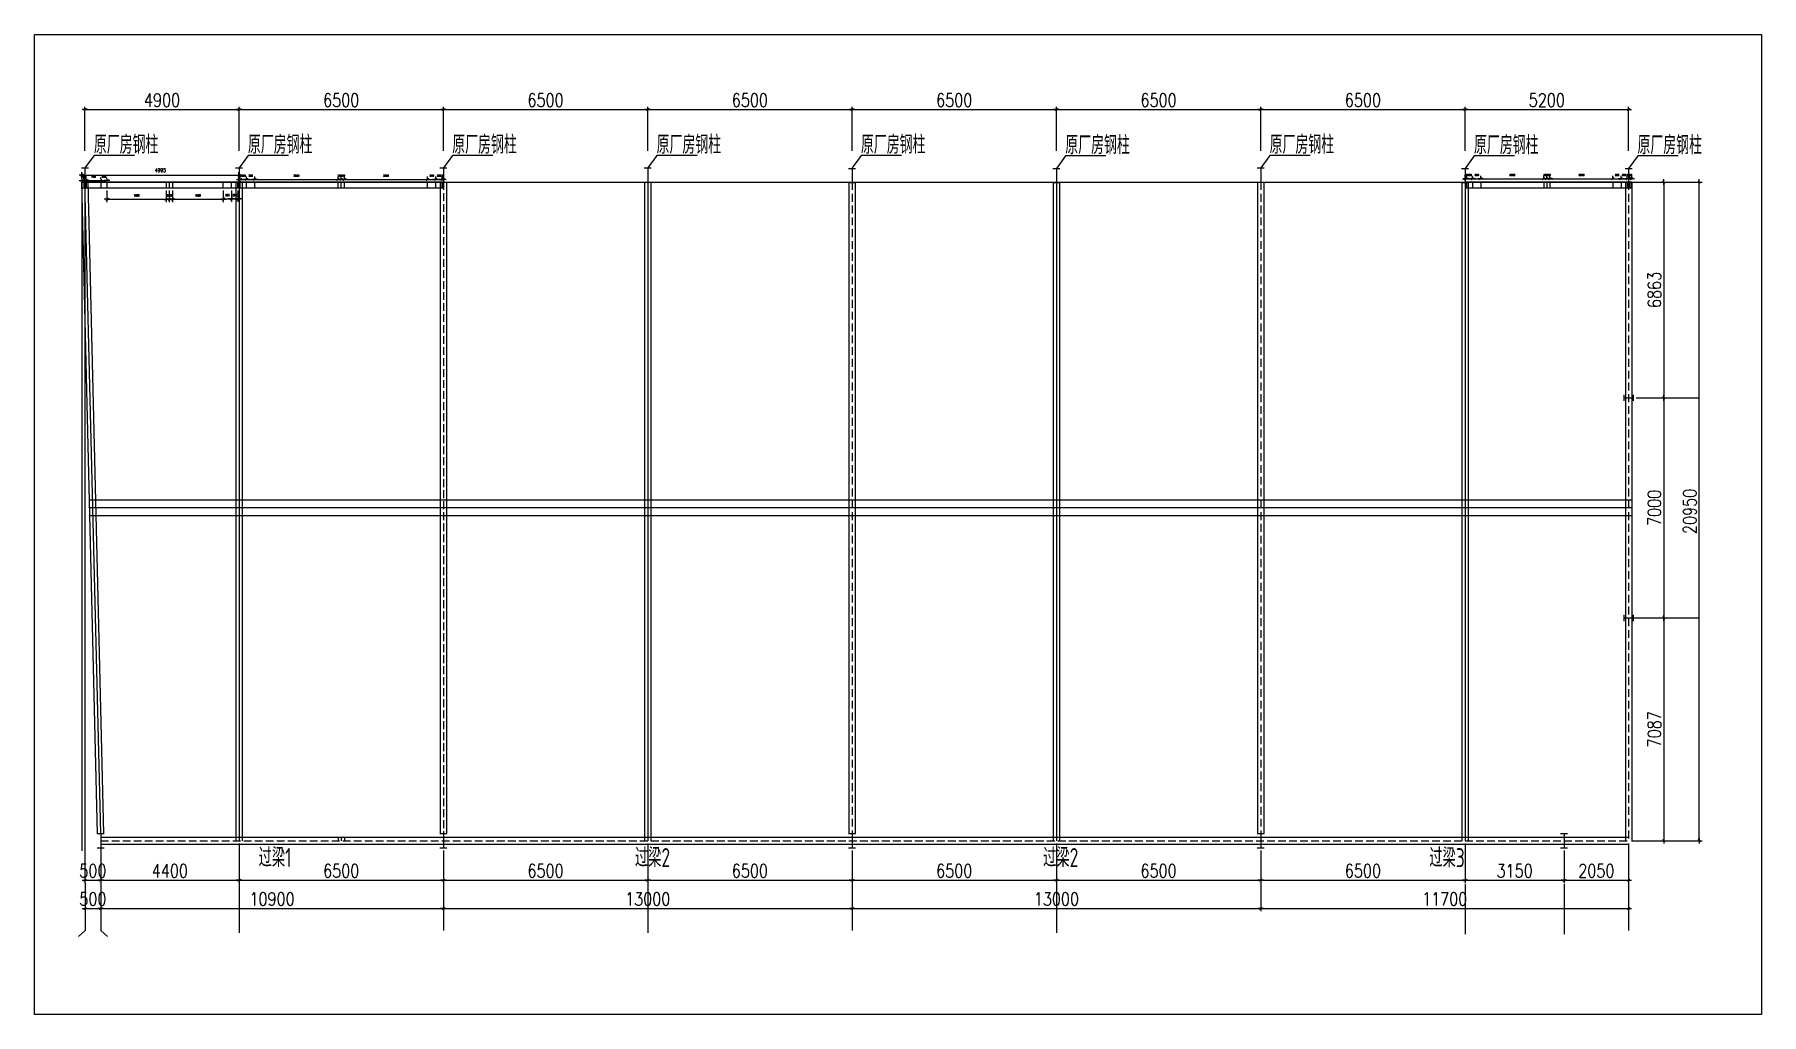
# Model space of a CAD drawing. Header units: millimetres. Extents: x 2287919 to 2522484, y -1845182 to -1736911.
# Drawn here: x 2449705 to 2504637, y -1799252 to -1768082 of the extents above; entities that cross this region are included whole.
import ezdxf

# ---------------------------------------------------------------- set-up
doc = ezdxf.new("R2010")
doc.units = ezdxf.units.MM
doc.header["$LTSCALE"] = 1000
doc.header["$PDMODE"] = 34
for name, pattern in [('DASH', [0.35, 0.25, -0.1]), ('DASHED2', [0.375, 0.25, -0.125]), ('H1', [0.375, 0.25, -0.125])]:
    doc.linetypes.add(name, pattern=pattern)
doc.styles.add('DIM_FONT', font='simplex.shx', dxfattribs={"width": 0.8, "bigfont": 'hztxt.shx'})
doc.styles.add('TSSD_Label', font='Tssdeng.shx', dxfattribs={"width": 0.7, "bigfont": 'hztxt.shx'})
doc.dimstyles.new('WGH(1)', dxfattribs={"dimscale": 1.2, "dimtxt": 100, "dimasz": 0.5, "dimexe": 75, "dimexo": 75, "dimgap": 75, "dimtad": 1, "dimdec": 0, "dimzin": 0, "dimdsep": 46, "dimtxsty": 'DIM_FONT', "dimblk1": '_DIMX', "dimblk2": '_DIMX', "dimsah": 1, "dimcen": 0.09, "dimclrd": 3, "dimclre": 3, "dimclrt": 7, "dimadec": 0, "dimazin": 0, "dimtfac": 1, "dimtdec": 0, "dimtix": 1, "dimtmove": 2, "dimatfit": 3, "dimldrblk": '_DIMX', "dimfxl": 1, "dimtolj": 1, "dimtzin": 0, "dimarcsym": 0})

msp = doc.modelspace()

# ---------------------------------------------------------------- texts
at = {"lineweight": -3, "style": 'TSSD_Label', "width": 0.7}
for s, height, p in [('原厂房钢柱', 586.09, (2451593.3, -1771876)), ('原厂房钢柱', 586.09, (2456493.3, -1771876)), ('原厂房钢柱', 586.09, (2462993.3, -1771876)), ('原厂房钢柱', 586.09, (2469493.3, -1771876)), ('原厂房钢柱', 586.09, (2475993.3, -1771876)), ('原厂房钢柱', 586.09, (2482493.3, -1771890)), ('原厂房钢柱', 586.09, (2488993.3, -1771876)), ('原厂房钢柱', 586.09, (2495493.3, -1771890)), ('原厂房钢柱', 586.09, (2500693.3, -1771890)), ('过梁1', 603.54, (2456833.6, -1794562.9)), ('过梁2', 603.54, (2468802.7, -1794562.9)), ('过梁2', 603.54, (2481786.6, -1794562.9)), ('过梁3', 603.54, (2494070.1, -1794567.5))]:
    msp.add_text(s, height=height, dxfattribs=at).set_placement(p)

# ---------------------------------------------------------------- blocks, each defined once
blk = doc.blocks.new('_DIMX')
blk.add_line((-150, 0), (150, 0))
at = {"const_width": 50}
blk.add_lwpolyline([(-70, -70), (70, 70)], dxfattribs=at)
blk = doc.blocks.new('*D1679')
at = {"color": 3, "lineweight": -2}
for p, q in [((2451310, -1771784), (2451310, -1770376)), ((2456210, -1771784), (2456210, -1770376)), ((2451311, -1770466), (2456209, -1770466))]:
    blk.add_line(p, q, dxfattribs=at)
at = {"layer": 'Defpoints', "color": 0}
for p in [(2456210, -1770466), (2451310, -1771874), (2456210, -1771874)]:
    blk.add_point(p, dxfattribs=at)
at = {"color": 3, "lineweight": -2, "xscale": 0.6, "yscale": 0.6, "zscale": 0.6, "rotation": 180}
blk.add_blockref('_DIMX', (2451310, -1770466), dxfattribs=at)
at = {"color": 3, "lineweight": -2, "xscale": 0.6, "yscale": 0.6, "zscale": 0.6}
blk.add_blockref('_DIMX', (2456210, -1770466), dxfattribs=at)
at = {"color": 7, "insert": (2453760, -1770166), "char_height": 420, "attachment_point": 5, "style": 'DIM_FONT'}
blk.add_mtext('\\A1;4900', dxfattribs=at)
blk = doc.blocks.new('*D1680')
at = {"color": 3, "lineweight": -2}
for p, q in [((2456210, -1771784), (2456210, -1770376)), ((2462710, -1771784), (2462710, -1770376)), ((2456211, -1770466), (2462709, -1770466))]:
    blk.add_line(p, q, dxfattribs=at)
at = {"layer": 'Defpoints', "color": 0}
for p in [(2462710, -1770466), (2456210, -1771874), (2462710, -1771874)]:
    blk.add_point(p, dxfattribs=at)
at = {"color": 3, "lineweight": -2, "xscale": 0.6, "yscale": 0.6, "zscale": 0.6, "rotation": 180}
blk.add_blockref('_DIMX', (2456210, -1770466), dxfattribs=at)
at = {"color": 3, "lineweight": -2, "xscale": 0.6, "yscale": 0.6, "zscale": 0.6}
blk.add_blockref('_DIMX', (2462710, -1770466), dxfattribs=at)
at = {"color": 7, "insert": (2459460, -1770166), "char_height": 420, "attachment_point": 5, "style": 'DIM_FONT'}
blk.add_mtext('\\A1;6500', dxfattribs=at)
blk = doc.blocks.new('*D1681')
at = {"color": 3, "lineweight": -2}
for p, q in [((2462710, -1771784), (2462710, -1770376)), ((2469210, -1771784), (2469210, -1770376)), ((2462711, -1770466), (2469209, -1770466))]:
    blk.add_line(p, q, dxfattribs=at)
at = {"layer": 'Defpoints', "color": 0}
for p in [(2469210, -1770466), (2462710, -1771874), (2469210, -1771874)]:
    blk.add_point(p, dxfattribs=at)
at = {"color": 3, "lineweight": -2, "xscale": 0.6, "yscale": 0.6, "zscale": 0.6, "rotation": 180}
blk.add_blockref('_DIMX', (2462710, -1770466), dxfattribs=at)
at = {"color": 3, "lineweight": -2, "xscale": 0.6, "yscale": 0.6, "zscale": 0.6}
blk.add_blockref('_DIMX', (2469210, -1770466), dxfattribs=at)
at = {"color": 7, "insert": (2465960, -1770166), "char_height": 420, "attachment_point": 5, "style": 'DIM_FONT'}
blk.add_mtext('\\A1;6500', dxfattribs=at)
blk = doc.blocks.new('*D1682')
at = {"color": 3, "lineweight": -2}
for p, q in [((2469210, -1771784), (2469210, -1770376)), ((2475710, -1771784), (2475710, -1770376)), ((2469211, -1770466), (2475709, -1770466))]:
    blk.add_line(p, q, dxfattribs=at)
at = {"layer": 'Defpoints', "color": 0}
for p in [(2475710, -1770466), (2469210, -1771874), (2475710, -1771874)]:
    blk.add_point(p, dxfattribs=at)
at = {"color": 3, "lineweight": -2, "xscale": 0.6, "yscale": 0.6, "zscale": 0.6, "rotation": 180}
blk.add_blockref('_DIMX', (2469210, -1770466), dxfattribs=at)
at = {"color": 3, "lineweight": -2, "xscale": 0.6, "yscale": 0.6, "zscale": 0.6}
blk.add_blockref('_DIMX', (2475710, -1770466), dxfattribs=at)
at = {"color": 7, "insert": (2472460, -1770166), "char_height": 420, "attachment_point": 5, "style": 'DIM_FONT'}
blk.add_mtext('\\A1;6500', dxfattribs=at)
blk = doc.blocks.new('*D1683')
at = {"color": 3, "lineweight": -2}
for p, q in [((2475710, -1771784), (2475710, -1770376)), ((2482210, -1771784), (2482210, -1770376)), ((2475711, -1770466), (2482209, -1770466))]:
    blk.add_line(p, q, dxfattribs=at)
at = {"layer": 'Defpoints', "color": 0}
for p in [(2482210, -1770466), (2475710, -1771874), (2482210, -1771874)]:
    blk.add_point(p, dxfattribs=at)
at = {"color": 3, "lineweight": -2, "xscale": 0.6, "yscale": 0.6, "zscale": 0.6, "rotation": 180}
blk.add_blockref('_DIMX', (2475710, -1770466), dxfattribs=at)
at = {"color": 3, "lineweight": -2, "xscale": 0.6, "yscale": 0.6, "zscale": 0.6}
blk.add_blockref('_DIMX', (2482210, -1770466), dxfattribs=at)
at = {"color": 7, "insert": (2478960, -1770166), "char_height": 420, "attachment_point": 5, "style": 'DIM_FONT'}
blk.add_mtext('\\A1;6500', dxfattribs=at)
blk = doc.blocks.new('*D1684')
at = {"color": 3, "lineweight": -2}
for p, q in [((2482210, -1771784), (2482210, -1770376)), ((2488710, -1771784), (2488710, -1770376)), ((2482211, -1770466), (2488709, -1770466))]:
    blk.add_line(p, q, dxfattribs=at)
at = {"layer": 'Defpoints', "color": 0}
for p in [(2488710, -1770466), (2482210, -1771874), (2488710, -1771874)]:
    blk.add_point(p, dxfattribs=at)
at = {"color": 3, "lineweight": -2, "xscale": 0.6, "yscale": 0.6, "zscale": 0.6, "rotation": 180}
blk.add_blockref('_DIMX', (2482210, -1770466), dxfattribs=at)
at = {"color": 3, "lineweight": -2, "xscale": 0.6, "yscale": 0.6, "zscale": 0.6}
blk.add_blockref('_DIMX', (2488710, -1770466), dxfattribs=at)
at = {"color": 7, "insert": (2485460, -1770166), "char_height": 420, "attachment_point": 5, "style": 'DIM_FONT'}
blk.add_mtext('\\A1;6500', dxfattribs=at)
blk = doc.blocks.new('*D1685')
at = {"color": 3, "lineweight": -2}
for p, q in [((2488710, -1771784), (2488710, -1770376)), ((2495210, -1771784), (2495210, -1770376)), ((2488711, -1770466), (2495209, -1770466))]:
    blk.add_line(p, q, dxfattribs=at)
at = {"layer": 'Defpoints', "color": 0}
for p in [(2495210, -1770466), (2488710, -1771874), (2495210, -1771874)]:
    blk.add_point(p, dxfattribs=at)
at = {"color": 3, "lineweight": -2, "xscale": 0.6, "yscale": 0.6, "zscale": 0.6, "rotation": 180}
blk.add_blockref('_DIMX', (2488710, -1770466), dxfattribs=at)
at = {"color": 3, "lineweight": -2, "xscale": 0.6, "yscale": 0.6, "zscale": 0.6}
blk.add_blockref('_DIMX', (2495210, -1770466), dxfattribs=at)
at = {"color": 7, "insert": (2491960, -1770166), "char_height": 420, "attachment_point": 5, "style": 'DIM_FONT'}
blk.add_mtext('\\A1;6500', dxfattribs=at)
blk = doc.blocks.new('*D1686')
at = {"color": 3, "lineweight": -2}
for p, q in [((2495210, -1771784), (2495210, -1770376)), ((2500410, -1771784), (2500410, -1770376)), ((2495211, -1770466), (2500409, -1770466))]:
    blk.add_line(p, q, dxfattribs=at)
at = {"layer": 'Defpoints', "color": 0}
for p in [(2500410, -1770466), (2495210, -1771874), (2500410, -1771874)]:
    blk.add_point(p, dxfattribs=at)
at = {"color": 3, "lineweight": -2, "xscale": 0.6, "yscale": 0.6, "zscale": 0.6, "rotation": 180}
blk.add_blockref('_DIMX', (2495210, -1770466), dxfattribs=at)
at = {"color": 3, "lineweight": -2, "xscale": 0.6, "yscale": 0.6, "zscale": 0.6}
blk.add_blockref('_DIMX', (2500410, -1770466), dxfattribs=at)
at = {"color": 7, "insert": (2497810, -1770166), "char_height": 420, "attachment_point": 5, "style": 'DIM_FONT'}
blk.add_mtext('\\A1;5200', dxfattribs=at)
blk = doc.blocks.new('*D1690')
at = {"color": 3, "lineweight": -2}
for p, q in [((2488710, -1794040), (2488710, -1795072)), ((2495210, -1793815), (2495210, -1795072)), ((2488711, -1794982), (2495209, -1794982))]:
    blk.add_line(p, q, dxfattribs=at)
at = {"layer": 'Defpoints', "color": 0}
for p in [(2488710, -1793950), (2495210, -1793725), (2495210, -1794982)]:
    blk.add_point(p, dxfattribs=at)
at = {"color": 3, "lineweight": -2, "xscale": 0.6, "yscale": 0.6, "zscale": 0.6, "rotation": 180}
blk.add_blockref('_DIMX', (2488710, -1794982), dxfattribs=at)
at = {"color": 3, "lineweight": -2, "xscale": 0.6, "yscale": 0.6, "zscale": 0.6}
blk.add_blockref('_DIMX', (2495210, -1794982), dxfattribs=at)
at = {"color": 7, "insert": (2491960, -1794682), "char_height": 420, "attachment_point": 5, "style": 'DIM_FONT'}
blk.add_mtext('\\A1;6500', dxfattribs=at)
blk = doc.blocks.new('*D1691')
at = {"color": 3, "lineweight": -2}
for p, q in [((2500410, -1793815), (2500410, -1795072)), ((2498360, -1794317), (2498360, -1795072)), ((2498361, -1794982), (2500409, -1794982))]:
    blk.add_line(p, q, dxfattribs=at)
at = {"layer": 'Defpoints', "color": 0}
for p in [(2500410, -1793725), (2498360, -1794227), (2500410, -1794982)]:
    blk.add_point(p, dxfattribs=at)
at = {"color": 3, "lineweight": -2, "xscale": 0.6, "yscale": 0.6, "zscale": 0.6, "rotation": 180}
blk.add_blockref('_DIMX', (2498360, -1794982), dxfattribs=at)
at = {"color": 3, "lineweight": -2, "xscale": 0.6, "yscale": 0.6, "zscale": 0.6}
blk.add_blockref('_DIMX', (2500410, -1794982), dxfattribs=at)
at = {"color": 7, "insert": (2499385, -1794682), "char_height": 420, "attachment_point": 5, "style": 'DIM_FONT'}
blk.add_mtext('\\A1;2050', dxfattribs=at)
blk = doc.blocks.new('*D1692')
at = {"color": 3, "lineweight": -2}
for p, q in [((2500500, -1772775), (2502748, -1772775)), ((2502658, -1793724), (2502658, -1772775)), ((2500500, -1793725), (2502748, -1793725))]:
    blk.add_line(p, q, dxfattribs=at)
at = {"layer": 'Defpoints', "color": 0}
for p in [(2500410, -1772775), (2502658, -1772775), (2500410, -1793725)]:
    blk.add_point(p, dxfattribs=at)
at = {"color": 3, "lineweight": -2, "xscale": 0.6, "yscale": 0.6, "zscale": 0.6}
for p, rotation in [((2502658, -1772775), 90), ((2502658, -1793725), 270)]:
    blk.add_blockref('_DIMX', p, dxfattribs=dict(at, rotation=rotation))
at = {"color": 7, "insert": (2502358, -1783250), "char_height": 420, "attachment_point": 5, "rotation": 90, "style": 'DIM_FONT'}
blk.add_mtext('\\A1;20950', dxfattribs=at)
blk = doc.blocks.new('*D1687')
at = {"color": 3, "lineweight": -2}
for p, q in [((2500977, -1772775), (2501621, -1772775)), ((2501531, -1772775), (2501531, -1779637)), ((2500708, -1779638), (2501621, -1779638))]:
    blk.add_line(p, q, dxfattribs=at)
at = {"layer": 'Defpoints', "color": 0}
for p in [(2500887, -1772775), (2500618, -1779638), (2501531, -1779638)]:
    blk.add_point(p, dxfattribs=at)
at = {"color": 3, "lineweight": -2, "xscale": 0.6, "yscale": 0.6, "zscale": 0.6}
for p, rotation in [((2501531, -1772775), 90), ((2501531, -1779638), 270)]:
    blk.add_blockref('_DIMX', p, dxfattribs=dict(at, rotation=rotation))
at = {"color": 7, "insert": (2501231, -1776206), "char_height": 420, "attachment_point": 5, "rotation": 90, "style": 'DIM_FONT'}
blk.add_mtext('\\A1;6863', dxfattribs=at)
blk = doc.blocks.new('*D1688')
at = {"color": 3, "lineweight": -2}
for p, q in [((2500650, -1779638), (2501621, -1779638)), ((2501531, -1779638), (2501531, -1786637)), ((2500500, -1786638), (2501621, -1786638))]:
    blk.add_line(p, q, dxfattribs=at)
at = {"layer": 'Defpoints', "color": 0}
for p in [(2500560, -1779638), (2500410, -1786638), (2501531, -1786638)]:
    blk.add_point(p, dxfattribs=at)
at = {"color": 3, "lineweight": -2, "xscale": 0.6, "yscale": 0.6, "zscale": 0.6}
for p, rotation in [((2501531, -1779638), 90), ((2501531, -1786638), 270)]:
    blk.add_blockref('_DIMX', p, dxfattribs=dict(at, rotation=rotation))
at = {"color": 7, "insert": (2501231, -1783138), "char_height": 420, "attachment_point": 5, "rotation": 90, "style": 'DIM_FONT'}
blk.add_mtext('\\A1;7000', dxfattribs=at)
blk = doc.blocks.new('*D1689')
at = {"color": 3, "lineweight": -2}
for p, q in [((2500500, -1786638), (2501621, -1786638)), ((2501531, -1786638), (2501531, -1793724)), ((2500853, -1793725), (2501621, -1793725))]:
    blk.add_line(p, q, dxfattribs=at)
at = {"layer": 'Defpoints', "color": 0}
for p in [(2500410, -1786638), (2500763, -1793725), (2501531, -1793725)]:
    blk.add_point(p, dxfattribs=at)
at = {"color": 3, "lineweight": -2, "xscale": 0.6, "yscale": 0.6, "zscale": 0.6}
for p, rotation in [((2501531, -1786638), 90), ((2501531, -1793725), 270)]:
    blk.add_blockref('_DIMX', p, dxfattribs=dict(at, rotation=rotation))
at = {"color": 7, "insert": (2501231, -1790181), "char_height": 420, "attachment_point": 5, "rotation": 90, "style": 'DIM_FONT'}
blk.add_mtext('\\A1;7087', dxfattribs=at)
blk = doc.blocks.new('*D1693')
at = {"color": 3, "lineweight": -2}
for p, q in [((2451810, -1794040), (2451810, -1795072)), ((2456210, -1793815), (2456210, -1795072)), ((2451811, -1794982), (2456209, -1794982))]:
    blk.add_line(p, q, dxfattribs=at)
at = {"layer": 'Defpoints', "color": 0}
for p in [(2451810, -1793950), (2456210, -1793725), (2456210, -1794982)]:
    blk.add_point(p, dxfattribs=at)
at = {"color": 3, "lineweight": -2, "xscale": 0.6, "yscale": 0.6, "zscale": 0.6, "rotation": 180}
blk.add_blockref('_DIMX', (2451810, -1794982), dxfattribs=at)
at = {"color": 3, "lineweight": -2, "xscale": 0.6, "yscale": 0.6, "zscale": 0.6}
blk.add_blockref('_DIMX', (2456210, -1794982), dxfattribs=at)
at = {"color": 7, "insert": (2454010, -1794682), "char_height": 420, "attachment_point": 5, "style": 'DIM_FONT'}
blk.add_mtext('\\A1;4400', dxfattribs=at)
blk = doc.blocks.new('*D1694')
at = {"color": 3, "lineweight": -2}
for p, q in [((2456210, -1793815), (2456210, -1795072)), ((2462710, -1794130), (2462710, -1795072)), ((2456211, -1794982), (2462709, -1794982))]:
    blk.add_line(p, q, dxfattribs=at)
at = {"layer": 'Defpoints', "color": 0}
for p in [(2456210, -1793725), (2462710, -1794040), (2462710, -1794982)]:
    blk.add_point(p, dxfattribs=at)
at = {"color": 3, "lineweight": -2, "xscale": 0.6, "yscale": 0.6, "zscale": 0.6, "rotation": 180}
blk.add_blockref('_DIMX', (2456210, -1794982), dxfattribs=at)
at = {"color": 3, "lineweight": -2, "xscale": 0.6, "yscale": 0.6, "zscale": 0.6}
blk.add_blockref('_DIMX', (2462710, -1794982), dxfattribs=at)
at = {"color": 7, "insert": (2459460, -1794682), "char_height": 420, "attachment_point": 5, "style": 'DIM_FONT'}
blk.add_mtext('\\A1;6500', dxfattribs=at)
blk = doc.blocks.new('*D1695')
at = {"color": 3, "lineweight": -2}
for p, q in [((2469210, -1793815), (2469210, -1795072)), ((2462710, -1794130), (2462710, -1795072)), ((2462711, -1794982), (2469209, -1794982))]:
    blk.add_line(p, q, dxfattribs=at)
at = {"layer": 'Defpoints', "color": 0}
for p in [(2462710, -1794040), (2469210, -1793725), (2469210, -1794982)]:
    blk.add_point(p, dxfattribs=at)
at = {"color": 3, "lineweight": -2, "xscale": 0.6, "yscale": 0.6, "zscale": 0.6, "rotation": 180}
blk.add_blockref('_DIMX', (2462710, -1794982), dxfattribs=at)
at = {"color": 3, "lineweight": -2, "xscale": 0.6, "yscale": 0.6, "zscale": 0.6}
blk.add_blockref('_DIMX', (2469210, -1794982), dxfattribs=at)
at = {"color": 7, "insert": (2465960, -1794682), "char_height": 420, "attachment_point": 5, "style": 'DIM_FONT'}
blk.add_mtext('\\A1;6500', dxfattribs=at)
blk = doc.blocks.new('*D1696')
at = {"color": 3, "lineweight": -2}
for p, q in [((2469210, -1793815), (2469210, -1795072)), ((2475710, -1794335), (2475710, -1795072)), ((2469211, -1794982), (2475709, -1794982))]:
    blk.add_line(p, q, dxfattribs=at)
at = {"layer": 'Defpoints', "color": 0}
for p in [(2469210, -1793725), (2475710, -1794245), (2475710, -1794982)]:
    blk.add_point(p, dxfattribs=at)
at = {"color": 3, "lineweight": -2, "xscale": 0.6, "yscale": 0.6, "zscale": 0.6, "rotation": 180}
blk.add_blockref('_DIMX', (2469210, -1794982), dxfattribs=at)
at = {"color": 3, "lineweight": -2, "xscale": 0.6, "yscale": 0.6, "zscale": 0.6}
blk.add_blockref('_DIMX', (2475710, -1794982), dxfattribs=at)
at = {"color": 7, "insert": (2472460, -1794682), "char_height": 420, "attachment_point": 5, "style": 'DIM_FONT'}
blk.add_mtext('\\A1;6500', dxfattribs=at)
blk = doc.blocks.new('*D1697')
at = {"color": 3, "lineweight": -2}
for p, q in [((2482210, -1793815), (2482210, -1795072)), ((2475710, -1794335), (2475710, -1795072)), ((2475711, -1794982), (2482209, -1794982))]:
    blk.add_line(p, q, dxfattribs=at)
at = {"layer": 'Defpoints', "color": 0}
for p in [(2482210, -1793725), (2475710, -1794245), (2482210, -1794982)]:
    blk.add_point(p, dxfattribs=at)
at = {"color": 3, "lineweight": -2, "xscale": 0.6, "yscale": 0.6, "zscale": 0.6, "rotation": 180}
blk.add_blockref('_DIMX', (2475710, -1794982), dxfattribs=at)
at = {"color": 3, "lineweight": -2, "xscale": 0.6, "yscale": 0.6, "zscale": 0.6}
blk.add_blockref('_DIMX', (2482210, -1794982), dxfattribs=at)
at = {"color": 7, "insert": (2478960, -1794682), "char_height": 420, "attachment_point": 5, "style": 'DIM_FONT'}
blk.add_mtext('\\A1;6500', dxfattribs=at)
blk = doc.blocks.new('*D1698')
at = {"color": 3, "lineweight": -2}
for p, q in [((2482210, -1793815), (2482210, -1795072)), ((2488710, -1794459), (2488710, -1795072)), ((2482211, -1794982), (2488709, -1794982))]:
    blk.add_line(p, q, dxfattribs=at)
at = {"layer": 'Defpoints', "color": 0}
for p in [(2482210, -1793725), (2488710, -1794369), (2488710, -1794982)]:
    blk.add_point(p, dxfattribs=at)
at = {"color": 3, "lineweight": -2, "xscale": 0.6, "yscale": 0.6, "zscale": 0.6, "rotation": 180}
blk.add_blockref('_DIMX', (2482210, -1794982), dxfattribs=at)
at = {"color": 3, "lineweight": -2, "xscale": 0.6, "yscale": 0.6, "zscale": 0.6}
blk.add_blockref('_DIMX', (2488710, -1794982), dxfattribs=at)
at = {"color": 7, "insert": (2485460, -1794682), "char_height": 420, "attachment_point": 5, "style": 'DIM_FONT'}
blk.add_mtext('\\A1;6500', dxfattribs=at)
blk = doc.blocks.new('*D1699')
at = {"color": 3, "lineweight": -2}
for p, q in [((2495210, -1793925), (2495210, -1795072)), ((2498360, -1794040), (2498360, -1795072)), ((2495211, -1794982), (2498359, -1794982))]:
    blk.add_line(p, q, dxfattribs=at)
at = {"layer": 'Defpoints', "color": 0}
for p in [(2495210, -1793835), (2498360, -1793950), (2498360, -1794982)]:
    blk.add_point(p, dxfattribs=at)
at = {"color": 3, "lineweight": -2, "xscale": 0.6, "yscale": 0.6, "zscale": 0.6, "rotation": 180}
blk.add_blockref('_DIMX', (2495210, -1794982), dxfattribs=at)
at = {"color": 3, "lineweight": -2, "xscale": 0.6, "yscale": 0.6, "zscale": 0.6}
blk.add_blockref('_DIMX', (2498360, -1794982), dxfattribs=at)
at = {"color": 7, "insert": (2496785, -1794682), "char_height": 420, "attachment_point": 5, "style": 'DIM_FONT'}
blk.add_mtext('\\A1;3150', dxfattribs=at)
blk = doc.blocks.new('*D1700')
at = {"color": 3, "lineweight": -2}
for p, q in [((2455710, -1773045), (2455710, -1773400)), ((2455970, -1773045), (2455970, -1773400)), ((2455709, -1773310), (2455709, -1773310)), ((2455710, -1773310), (2455970, -1773310)), ((2455971, -1773310), (2455971, -1773310))]:
    blk.add_line(p, q, dxfattribs=at)
at = {"layer": 'Defpoints', "color": 0}
for p in [(2455710, -1772955), (2455970, -1772955), (2455970, -1773310)]:
    blk.add_point(p, dxfattribs=at)
at = {"color": 3, "lineweight": -2, "xscale": 0.6, "yscale": 0.6, "zscale": 0.6}
blk.add_blockref('_DIMX', (2455710, -1773310), dxfattribs=at)
at = {"color": 3, "lineweight": -2, "xscale": 0.6, "yscale": 0.6, "zscale": 0.6, "rotation": 180}
blk.add_blockref('_DIMX', (2455970, -1773310), dxfattribs=at)
at = {"color": 7, "insert": (2455840, -1773190), "char_height": 60, "attachment_point": 5, "style": 'DIM_FONT'}
blk.add_mtext('\\A1;260', dxfattribs=at)
blk = doc.blocks.new('*D1701')
at = {"color": 3, "lineweight": -2}
for p, q in [((2455970, -1773045), (2455970, -1773400)), ((2456170, -1773045), (2456170, -1773400)), ((2455969, -1773310), (2455969, -1773310)), ((2455970, -1773310), (2456170, -1773310)), ((2456171, -1773310), (2456171, -1773310))]:
    blk.add_line(p, q, dxfattribs=at)
at = {"layer": 'Defpoints', "color": 0}
for p in [(2455970, -1772955), (2456170, -1772955), (2456170, -1773310)]:
    blk.add_point(p, dxfattribs=at)
at = {"color": 3, "lineweight": -2, "xscale": 0.6, "yscale": 0.6, "zscale": 0.6}
blk.add_blockref('_DIMX', (2455970, -1773310), dxfattribs=at)
at = {"color": 3, "lineweight": -2, "xscale": 0.6, "yscale": 0.6, "zscale": 0.6, "rotation": 180}
blk.add_blockref('_DIMX', (2456170, -1773310), dxfattribs=at)
at = {"color": 7, "insert": (2456070, -1773190), "char_height": 60, "attachment_point": 5, "style": 'DIM_FONT'}
blk.add_mtext('\\A1;200', dxfattribs=at)
blk = doc.blocks.new('*D1702')
at = {"color": 3, "lineweight": -2}
for p, q in [((2456170, -1773045), (2456170, -1773400)), ((2456205, -1773045), (2456205, -1773400)), ((2456169, -1773310), (2456169, -1773310)), ((2456170, -1773310), (2456205, -1773310)), ((2456206, -1773310), (2456206, -1773310))]:
    blk.add_line(p, q, dxfattribs=at)
at = {"layer": 'Defpoints', "color": 0}
for p in [(2456170, -1772955), (2456205, -1772955), (2456205, -1773310)]:
    blk.add_point(p, dxfattribs=at)
at = {"color": 3, "lineweight": -2, "xscale": 0.6, "yscale": 0.6, "zscale": 0.6}
blk.add_blockref('_DIMX', (2456170, -1773310), dxfattribs=at)
at = {"color": 3, "lineweight": -2, "xscale": 0.6, "yscale": 0.6, "zscale": 0.6, "rotation": 180}
blk.add_blockref('_DIMX', (2456205, -1773310), dxfattribs=at)
at = {"color": 7, "insert": (2456187, -1773190), "char_height": 60, "attachment_point": 5, "style": 'DIM_FONT'}
blk.add_mtext('\\A1;35', dxfattribs=at)
blk = doc.blocks.new('*D1703')
at = {"color": 3, "lineweight": -2}
for p, q in [((2456215, -1772865), (2456215, -1772600)), ((2456250, -1772865), (2456250, -1772600)), ((2456214, -1772690), (2456214, -1772690)), ((2456215, -1772690), (2456250, -1772690)), ((2456251, -1772690), (2456251, -1772690))]:
    blk.add_line(p, q, dxfattribs=at)
at = {"layer": 'Defpoints', "color": 0}
for p in [(2456215, -1772955), (2456250, -1772690), (2456250, -1772955)]:
    blk.add_point(p, dxfattribs=at)
at = {"color": 3, "lineweight": -2, "xscale": 0.6, "yscale": 0.6, "zscale": 0.6}
blk.add_blockref('_DIMX', (2456215, -1772690), dxfattribs=at)
at = {"color": 3, "lineweight": -2, "xscale": 0.6, "yscale": 0.6, "zscale": 0.6, "rotation": 180}
blk.add_blockref('_DIMX', (2456250, -1772690), dxfattribs=at)
at = {"color": 7, "insert": (2456232, -1772570), "char_height": 60, "attachment_point": 5, "style": 'DIM_FONT'}
blk.add_mtext('\\A1;35', dxfattribs=at)
blk = doc.blocks.new('*D1704')
at = {"color": 3, "lineweight": -2}
for p, q in [((2456250, -1772865), (2456250, -1772600)), ((2456450, -1772685), (2456450, -1772600)), ((2456249, -1772690), (2456249, -1772690)), ((2456250, -1772690), (2456450, -1772690)), ((2456451, -1772690), (2456451, -1772690))]:
    blk.add_line(p, q, dxfattribs=at)
at = {"layer": 'Defpoints', "color": 0}
for p in [(2456250, -1772955), (2456450, -1772690), (2456450, -1772775)]:
    blk.add_point(p, dxfattribs=at)
at = {"color": 3, "lineweight": -2, "xscale": 0.6, "yscale": 0.6, "zscale": 0.6}
blk.add_blockref('_DIMX', (2456250, -1772690), dxfattribs=at)
at = {"color": 3, "lineweight": -2, "xscale": 0.6, "yscale": 0.6, "zscale": 0.6, "rotation": 180}
blk.add_blockref('_DIMX', (2456450, -1772690), dxfattribs=at)
at = {"color": 7, "insert": (2456350, -1772570), "char_height": 60, "attachment_point": 5, "style": 'DIM_FONT'}
blk.add_mtext('\\A1;200', dxfattribs=at)
blk = doc.blocks.new('*D1705')
at = {"color": 3, "lineweight": -2}
for p, q in [((2456450, -1772685), (2456450, -1772600)), ((2456710, -1772685), (2456710, -1772600)), ((2456449, -1772690), (2456449, -1772690)), ((2456450, -1772690), (2456710, -1772690)), ((2456711, -1772690), (2456711, -1772690))]:
    blk.add_line(p, q, dxfattribs=at)
at = {"layer": 'Defpoints', "color": 0}
for p in [(2456450, -1772775), (2456710, -1772690), (2456710, -1772775)]:
    blk.add_point(p, dxfattribs=at)
at = {"color": 3, "lineweight": -2, "xscale": 0.6, "yscale": 0.6, "zscale": 0.6}
blk.add_blockref('_DIMX', (2456450, -1772690), dxfattribs=at)
at = {"color": 3, "lineweight": -2, "xscale": 0.6, "yscale": 0.6, "zscale": 0.6, "rotation": 180}
blk.add_blockref('_DIMX', (2456710, -1772690), dxfattribs=at)
at = {"color": 7, "insert": (2456580, -1772570), "char_height": 60, "attachment_point": 5, "style": 'DIM_FONT'}
blk.add_mtext('\\A1;260', dxfattribs=at)
blk = doc.blocks.new('*D1706')
at = {"color": 3, "lineweight": -2}
for p, q in [((2456710, -1772685), (2456710, -1772600)), ((2459360, -1772685), (2459360, -1772600)), ((2456711, -1772690), (2459359, -1772690))]:
    blk.add_line(p, q, dxfattribs=at)
at = {"layer": 'Defpoints', "color": 0}
for p in [(2456710, -1772775), (2459360, -1772690), (2459360, -1772775)]:
    blk.add_point(p, dxfattribs=at)
at = {"color": 3, "lineweight": -2, "xscale": 0.6, "yscale": 0.6, "zscale": 0.6, "rotation": 180}
blk.add_blockref('_DIMX', (2456710, -1772690), dxfattribs=at)
at = {"color": 3, "lineweight": -2, "xscale": 0.6, "yscale": 0.6, "zscale": 0.6}
blk.add_blockref('_DIMX', (2459360, -1772690), dxfattribs=at)
at = {"color": 7, "insert": (2458035, -1772570), "char_height": 60, "attachment_point": 5, "style": 'DIM_FONT'}
blk.add_mtext('\\A1;2650', dxfattribs=at)
blk = doc.blocks.new('*D1707')
at = {"color": 3, "lineweight": -2}
for p, q in [((2459360, -1772685), (2459360, -1772600)), ((2459460, -1772685), (2459460, -1772600)), ((2459359, -1772690), (2459359, -1772690)), ((2459360, -1772690), (2459460, -1772690)), ((2459461, -1772690), (2459461, -1772690))]:
    blk.add_line(p, q, dxfattribs=at)
at = {"layer": 'Defpoints', "color": 0}
for p in [(2459360, -1772775), (2459460, -1772690), (2459460, -1772775)]:
    blk.add_point(p, dxfattribs=at)
at = {"color": 3, "lineweight": -2, "xscale": 0.6, "yscale": 0.6, "zscale": 0.6}
blk.add_blockref('_DIMX', (2459360, -1772690), dxfattribs=at)
at = {"color": 3, "lineweight": -2, "xscale": 0.6, "yscale": 0.6, "zscale": 0.6, "rotation": 180}
blk.add_blockref('_DIMX', (2459460, -1772690), dxfattribs=at)
at = {"color": 7, "insert": (2459410, -1772570), "char_height": 60, "attachment_point": 5, "style": 'DIM_FONT'}
blk.add_mtext('\\A1;100', dxfattribs=at)
blk = doc.blocks.new('*D1708')
at = {"color": 3, "lineweight": -2}
for p, q in [((2459460, -1772685), (2459460, -1772600)), ((2459560, -1772685), (2459560, -1772600)), ((2459459, -1772690), (2459459, -1772690)), ((2459460, -1772690), (2459560, -1772690)), ((2459561, -1772690), (2459561, -1772690))]:
    blk.add_line(p, q, dxfattribs=at)
at = {"layer": 'Defpoints', "color": 0}
for p in [(2459460, -1772775), (2459560, -1772690), (2459560, -1772775)]:
    blk.add_point(p, dxfattribs=at)
at = {"color": 3, "lineweight": -2, "xscale": 0.6, "yscale": 0.6, "zscale": 0.6}
blk.add_blockref('_DIMX', (2459460, -1772690), dxfattribs=at)
at = {"color": 3, "lineweight": -2, "xscale": 0.6, "yscale": 0.6, "zscale": 0.6, "rotation": 180}
blk.add_blockref('_DIMX', (2459560, -1772690), dxfattribs=at)
at = {"color": 7, "insert": (2459510, -1772570), "char_height": 60, "attachment_point": 5, "style": 'DIM_FONT'}
blk.add_mtext('\\A1;100', dxfattribs=at)
blk = doc.blocks.new('*D1709')
at = {"color": 3, "lineweight": -2}
for p, q in [((2459560, -1772685), (2459560, -1772600)), ((2462210, -1772685), (2462210, -1772600)), ((2459561, -1772690), (2462209, -1772690))]:
    blk.add_line(p, q, dxfattribs=at)
at = {"layer": 'Defpoints', "color": 0}
for p in [(2459560, -1772775), (2462210, -1772690), (2462210, -1772775)]:
    blk.add_point(p, dxfattribs=at)
at = {"color": 3, "lineweight": -2, "xscale": 0.6, "yscale": 0.6, "zscale": 0.6, "rotation": 180}
blk.add_blockref('_DIMX', (2459560, -1772690), dxfattribs=at)
at = {"color": 3, "lineweight": -2, "xscale": 0.6, "yscale": 0.6, "zscale": 0.6}
blk.add_blockref('_DIMX', (2462210, -1772690), dxfattribs=at)
at = {"color": 7, "insert": (2460885, -1772570), "char_height": 60, "attachment_point": 5, "style": 'DIM_FONT'}
blk.add_mtext('\\A1;2650', dxfattribs=at)
blk = doc.blocks.new('*D1710')
at = {"color": 3, "lineweight": -2}
for p, q in [((2462210, -1772685), (2462210, -1772600)), ((2462470, -1772685), (2462470, -1772600)), ((2462209, -1772690), (2462209, -1772690)), ((2462210, -1772690), (2462470, -1772690)), ((2462471, -1772690), (2462471, -1772690))]:
    blk.add_line(p, q, dxfattribs=at)
at = {"layer": 'Defpoints', "color": 0}
for p in [(2462210, -1772775), (2462470, -1772690), (2462470, -1772775)]:
    blk.add_point(p, dxfattribs=at)
at = {"color": 3, "lineweight": -2, "xscale": 0.6, "yscale": 0.6, "zscale": 0.6}
blk.add_blockref('_DIMX', (2462210, -1772690), dxfattribs=at)
at = {"color": 3, "lineweight": -2, "xscale": 0.6, "yscale": 0.6, "zscale": 0.6, "rotation": 180}
blk.add_blockref('_DIMX', (2462470, -1772690), dxfattribs=at)
at = {"color": 7, "insert": (2462340, -1772570), "char_height": 60, "attachment_point": 5, "style": 'DIM_FONT'}
blk.add_mtext('\\A1;260', dxfattribs=at)
blk = doc.blocks.new('*D1711')
at = {"color": 3, "lineweight": -2}
for p, q in [((2462470, -1772685), (2462470, -1772600)), ((2462670, -1772685), (2462670, -1772600)), ((2462469, -1772690), (2462469, -1772690)), ((2462470, -1772690), (2462670, -1772690)), ((2462671, -1772690), (2462671, -1772690))]:
    blk.add_line(p, q, dxfattribs=at)
at = {"layer": 'Defpoints', "color": 0}
for p in [(2462470, -1772775), (2462670, -1772690), (2462670, -1772775)]:
    blk.add_point(p, dxfattribs=at)
at = {"color": 3, "lineweight": -2, "xscale": 0.6, "yscale": 0.6, "zscale": 0.6}
blk.add_blockref('_DIMX', (2462470, -1772690), dxfattribs=at)
at = {"color": 3, "lineweight": -2, "xscale": 0.6, "yscale": 0.6, "zscale": 0.6, "rotation": 180}
blk.add_blockref('_DIMX', (2462670, -1772690), dxfattribs=at)
at = {"color": 7, "insert": (2462570, -1772570), "char_height": 60, "attachment_point": 5, "style": 'DIM_FONT'}
blk.add_mtext('\\A1;200', dxfattribs=at)
blk = doc.blocks.new('*D1712')
at = {"color": 3, "lineweight": -2}
for p, q in [((2462670, -1772685), (2462670, -1772600)), ((2462705, -1772685), (2462705, -1772600)), ((2462669, -1772690), (2462669, -1772690)), ((2462670, -1772690), (2462705, -1772690)), ((2462706, -1772690), (2462706, -1772690))]:
    blk.add_line(p, q, dxfattribs=at)
at = {"layer": 'Defpoints', "color": 0}
for p in [(2462670, -1772775), (2462705, -1772690), (2462705, -1772775)]:
    blk.add_point(p, dxfattribs=at)
at = {"color": 3, "lineweight": -2, "xscale": 0.6, "yscale": 0.6, "zscale": 0.6}
blk.add_blockref('_DIMX', (2462670, -1772690), dxfattribs=at)
at = {"color": 3, "lineweight": -2, "xscale": 0.6, "yscale": 0.6, "zscale": 0.6, "rotation": 180}
blk.add_blockref('_DIMX', (2462705, -1772690), dxfattribs=at)
at = {"color": 7, "insert": (2462687, -1772570), "char_height": 60, "attachment_point": 5, "style": 'DIM_FONT'}
blk.add_mtext('\\A1;35', dxfattribs=at)
blk = doc.blocks.new('*D1713')
at = {"color": 3, "lineweight": -2}
for p, q in [((2495215, -1772685), (2495215, -1772580)), ((2495250, -1772685), (2495250, -1772580)), ((2495214, -1772670), (2495214, -1772670)), ((2495215, -1772670), (2495250, -1772670)), ((2495251, -1772670), (2495251, -1772670))]:
    blk.add_line(p, q, dxfattribs=at)
at = {"layer": 'Defpoints', "color": 0}
for p in [(2495215, -1772775), (2495250, -1772670), (2495250, -1772775)]:
    blk.add_point(p, dxfattribs=at)
at = {"color": 3, "lineweight": -2, "xscale": 0.6, "yscale": 0.6, "zscale": 0.6}
blk.add_blockref('_DIMX', (2495215, -1772670), dxfattribs=at)
at = {"color": 3, "lineweight": -2, "xscale": 0.6, "yscale": 0.6, "zscale": 0.6, "rotation": 180}
blk.add_blockref('_DIMX', (2495250, -1772670), dxfattribs=at)
at = {"color": 7, "insert": (2495232, -1772550), "char_height": 60, "attachment_point": 5, "style": 'DIM_FONT'}
blk.add_mtext('\\A1;35', dxfattribs=at)
blk = doc.blocks.new('*D1714')
at = {"color": 3, "lineweight": -2}
for p, q in [((2495250, -1772685), (2495250, -1772580)), ((2495450, -1772685), (2495450, -1772580)), ((2495249, -1772670), (2495249, -1772670)), ((2495250, -1772670), (2495450, -1772670)), ((2495451, -1772670), (2495451, -1772670))]:
    blk.add_line(p, q, dxfattribs=at)
at = {"layer": 'Defpoints', "color": 0}
for p in [(2495250, -1772775), (2495450, -1772670), (2495450, -1772775)]:
    blk.add_point(p, dxfattribs=at)
at = {"color": 3, "lineweight": -2, "xscale": 0.6, "yscale": 0.6, "zscale": 0.6}
blk.add_blockref('_DIMX', (2495250, -1772670), dxfattribs=at)
at = {"color": 3, "lineweight": -2, "xscale": 0.6, "yscale": 0.6, "zscale": 0.6, "rotation": 180}
blk.add_blockref('_DIMX', (2495450, -1772670), dxfattribs=at)
at = {"color": 7, "insert": (2495350, -1772550), "char_height": 60, "attachment_point": 5, "style": 'DIM_FONT'}
blk.add_mtext('\\A1;200', dxfattribs=at)
blk = doc.blocks.new('*D1715')
at = {"color": 3, "lineweight": -2}
for p, q in [((2495450, -1772685), (2495450, -1772580)), ((2495710, -1772685), (2495710, -1772580)), ((2495449, -1772670), (2495449, -1772670)), ((2495450, -1772670), (2495710, -1772670)), ((2495711, -1772670), (2495711, -1772670))]:
    blk.add_line(p, q, dxfattribs=at)
at = {"layer": 'Defpoints', "color": 0}
for p in [(2495450, -1772775), (2495710, -1772670), (2495710, -1772775)]:
    blk.add_point(p, dxfattribs=at)
at = {"color": 3, "lineweight": -2, "xscale": 0.6, "yscale": 0.6, "zscale": 0.6}
blk.add_blockref('_DIMX', (2495450, -1772670), dxfattribs=at)
at = {"color": 3, "lineweight": -2, "xscale": 0.6, "yscale": 0.6, "zscale": 0.6, "rotation": 180}
blk.add_blockref('_DIMX', (2495710, -1772670), dxfattribs=at)
at = {"color": 7, "insert": (2495580, -1772550), "char_height": 60, "attachment_point": 5, "style": 'DIM_FONT'}
blk.add_mtext('\\A1;260', dxfattribs=at)
blk = doc.blocks.new('*D1716')
at = {"color": 3, "lineweight": -2}
for p, q in [((2495710, -1772685), (2495710, -1772580)), ((2497710, -1772685), (2497710, -1772580)), ((2495711, -1772670), (2497709, -1772670))]:
    blk.add_line(p, q, dxfattribs=at)
at = {"layer": 'Defpoints', "color": 0}
for p in [(2495710, -1772775), (2497710, -1772670), (2497710, -1772775)]:
    blk.add_point(p, dxfattribs=at)
at = {"color": 3, "lineweight": -2, "xscale": 0.6, "yscale": 0.6, "zscale": 0.6, "rotation": 180}
blk.add_blockref('_DIMX', (2495710, -1772670), dxfattribs=at)
at = {"color": 3, "lineweight": -2, "xscale": 0.6, "yscale": 0.6, "zscale": 0.6}
blk.add_blockref('_DIMX', (2497710, -1772670), dxfattribs=at)
at = {"color": 7, "insert": (2496710, -1772550), "char_height": 60, "attachment_point": 5, "style": 'DIM_FONT'}
blk.add_mtext('\\A1;2000', dxfattribs=at)
blk = doc.blocks.new('*D1717')
at = {"color": 3, "lineweight": -2}
for p, q in [((2497710, -1772685), (2497710, -1772580)), ((2497810, -1772685), (2497810, -1772580)), ((2497709, -1772670), (2497709, -1772670)), ((2497710, -1772670), (2497810, -1772670)), ((2497811, -1772670), (2497811, -1772670))]:
    blk.add_line(p, q, dxfattribs=at)
at = {"layer": 'Defpoints', "color": 0}
for p in [(2497710, -1772775), (2497810, -1772670), (2497810, -1772775)]:
    blk.add_point(p, dxfattribs=at)
at = {"color": 3, "lineweight": -2, "xscale": 0.6, "yscale": 0.6, "zscale": 0.6}
blk.add_blockref('_DIMX', (2497710, -1772670), dxfattribs=at)
at = {"color": 3, "lineweight": -2, "xscale": 0.6, "yscale": 0.6, "zscale": 0.6, "rotation": 180}
blk.add_blockref('_DIMX', (2497810, -1772670), dxfattribs=at)
at = {"color": 7, "insert": (2497760, -1772550), "char_height": 60, "attachment_point": 5, "style": 'DIM_FONT'}
blk.add_mtext('\\A1;100', dxfattribs=at)
blk = doc.blocks.new('*D1718')
at = {"color": 3, "lineweight": -2}
for p, q in [((2497810, -1772685), (2497810, -1772580)), ((2497910, -1772685), (2497910, -1772580)), ((2497809, -1772670), (2497809, -1772670)), ((2497810, -1772670), (2497910, -1772670)), ((2497911, -1772670), (2497911, -1772670))]:
    blk.add_line(p, q, dxfattribs=at)
at = {"layer": 'Defpoints', "color": 0}
for p in [(2497810, -1772775), (2497910, -1772670), (2497910, -1772775)]:
    blk.add_point(p, dxfattribs=at)
at = {"color": 3, "lineweight": -2, "xscale": 0.6, "yscale": 0.6, "zscale": 0.6}
blk.add_blockref('_DIMX', (2497810, -1772670), dxfattribs=at)
at = {"color": 3, "lineweight": -2, "xscale": 0.6, "yscale": 0.6, "zscale": 0.6, "rotation": 180}
blk.add_blockref('_DIMX', (2497910, -1772670), dxfattribs=at)
at = {"color": 7, "insert": (2497860, -1772550), "char_height": 60, "attachment_point": 5, "style": 'DIM_FONT'}
blk.add_mtext('\\A1;100', dxfattribs=at)
blk = doc.blocks.new('*D1719')
at = {"color": 3, "lineweight": -2}
for p, q in [((2497910, -1772685), (2497910, -1772580)), ((2499910, -1772685), (2499910, -1772580)), ((2497911, -1772670), (2499909, -1772670))]:
    blk.add_line(p, q, dxfattribs=at)
at = {"layer": 'Defpoints', "color": 0}
for p in [(2497910, -1772775), (2499910, -1772670), (2499910, -1772775)]:
    blk.add_point(p, dxfattribs=at)
at = {"color": 3, "lineweight": -2, "xscale": 0.6, "yscale": 0.6, "zscale": 0.6, "rotation": 180}
blk.add_blockref('_DIMX', (2497910, -1772670), dxfattribs=at)
at = {"color": 3, "lineweight": -2, "xscale": 0.6, "yscale": 0.6, "zscale": 0.6}
blk.add_blockref('_DIMX', (2499910, -1772670), dxfattribs=at)
at = {"color": 7, "insert": (2498910, -1772550), "char_height": 60, "attachment_point": 5, "style": 'DIM_FONT'}
blk.add_mtext('\\A1;2000', dxfattribs=at)
blk = doc.blocks.new('*D1720')
at = {"color": 3, "lineweight": -2}
for p, q in [((2499910, -1772685), (2499910, -1772580)), ((2500170, -1772685), (2500170, -1772580)), ((2499909, -1772670), (2499909, -1772670)), ((2499910, -1772670), (2500170, -1772670)), ((2500171, -1772670), (2500171, -1772670))]:
    blk.add_line(p, q, dxfattribs=at)
at = {"layer": 'Defpoints', "color": 0}
for p in [(2499910, -1772775), (2500170, -1772670), (2500170, -1772775)]:
    blk.add_point(p, dxfattribs=at)
at = {"color": 3, "lineweight": -2, "xscale": 0.6, "yscale": 0.6, "zscale": 0.6}
blk.add_blockref('_DIMX', (2499910, -1772670), dxfattribs=at)
at = {"color": 3, "lineweight": -2, "xscale": 0.6, "yscale": 0.6, "zscale": 0.6, "rotation": 180}
blk.add_blockref('_DIMX', (2500170, -1772670), dxfattribs=at)
at = {"color": 7, "insert": (2500040, -1772550), "char_height": 60, "attachment_point": 5, "style": 'DIM_FONT'}
blk.add_mtext('\\A1;260', dxfattribs=at)
blk = doc.blocks.new('*D1721')
at = {"color": 3, "lineweight": -2}
for p, q in [((2500170, -1772685), (2500170, -1772580)), ((2500370, -1772685), (2500370, -1772580)), ((2500169, -1772670), (2500169, -1772670)), ((2500170, -1772670), (2500370, -1772670)), ((2500371, -1772670), (2500371, -1772670))]:
    blk.add_line(p, q, dxfattribs=at)
at = {"layer": 'Defpoints', "color": 0}
for p in [(2500170, -1772775), (2500370, -1772670), (2500370, -1772775)]:
    blk.add_point(p, dxfattribs=at)
at = {"color": 3, "lineweight": -2, "xscale": 0.6, "yscale": 0.6, "zscale": 0.6}
blk.add_blockref('_DIMX', (2500170, -1772670), dxfattribs=at)
at = {"color": 3, "lineweight": -2, "xscale": 0.6, "yscale": 0.6, "zscale": 0.6, "rotation": 180}
blk.add_blockref('_DIMX', (2500370, -1772670), dxfattribs=at)
at = {"color": 7, "insert": (2500270, -1772550), "char_height": 60, "attachment_point": 5, "style": 'DIM_FONT'}
blk.add_mtext('\\A1;200', dxfattribs=at)
blk = doc.blocks.new('*D1722')
at = {"color": 3, "lineweight": -2}
for p, q in [((2500370, -1772685), (2500370, -1772580)), ((2500450, -1772685), (2500450, -1772580)), ((2500369, -1772670), (2500369, -1772670)), ((2500370, -1772670), (2500450, -1772670)), ((2500451, -1772670), (2500451, -1772670))]:
    blk.add_line(p, q, dxfattribs=at)
at = {"layer": 'Defpoints', "color": 0}
for p in [(2500370, -1772775), (2500450, -1772670), (2500450, -1772775)]:
    blk.add_point(p, dxfattribs=at)
at = {"color": 3, "lineweight": -2, "xscale": 0.6, "yscale": 0.6, "zscale": 0.6}
blk.add_blockref('_DIMX', (2500370, -1772670), dxfattribs=at)
at = {"color": 3, "lineweight": -2, "xscale": 0.6, "yscale": 0.6, "zscale": 0.6, "rotation": 180}
blk.add_blockref('_DIMX', (2500450, -1772670), dxfattribs=at)
at = {"color": 7, "insert": (2500410, -1772550), "char_height": 60, "attachment_point": 5, "style": 'DIM_FONT'}
blk.add_mtext('\\A1;80', dxfattribs=at)
blk = doc.blocks.new('*D1723')
at = {"color": 3, "lineweight": -2}
for p, q in [((2500450, -1772685), (2500450, -1772580)), ((2500510, -1772685), (2500510, -1772580)), ((2500449, -1772670), (2500449, -1772670)), ((2500450, -1772670), (2500510, -1772670)), ((2500511, -1772670), (2500511, -1772670))]:
    blk.add_line(p, q, dxfattribs=at)
at = {"layer": 'Defpoints', "color": 0}
for p in [(2500450, -1772775), (2500510, -1772670), (2500510, -1772775)]:
    blk.add_point(p, dxfattribs=at)
at = {"color": 3, "lineweight": -2, "xscale": 0.6, "yscale": 0.6, "zscale": 0.6}
blk.add_blockref('_DIMX', (2500450, -1772670), dxfattribs=at)
at = {"color": 3, "lineweight": -2, "xscale": 0.6, "yscale": 0.6, "zscale": 0.6, "rotation": 180}
blk.add_blockref('_DIMX', (2500510, -1772670), dxfattribs=at)
at = {"color": 7, "insert": (2500480, -1772550), "char_height": 60, "attachment_point": 5, "style": 'DIM_FONT'}
blk.add_mtext('\\A1;60', dxfattribs=at)
blk = doc.blocks.new('*D1772')
at = {"color": 3, "lineweight": -2}
for p, q in [((2451210, -1772687), (2451210, -1772630)), ((2451270, -1772687), (2451270, -1772630)), ((2451209, -1772720), (2451209, -1772720)), ((2451210, -1772720), (2451270, -1772720)), ((2451271, -1772720), (2451271, -1772720))]:
    blk.add_line(p, q, dxfattribs=at)
at = {"layer": 'Defpoints', "color": 0}
for p in [(2451210, -1772777), (2451270, -1772720), (2451270, -1772777)]:
    blk.add_point(p, dxfattribs=at)
at = {"color": 3, "lineweight": -2, "xscale": 0.6, "yscale": 0.6, "zscale": 0.6}
blk.add_blockref('_DIMX', (2451210, -1772720), dxfattribs=at)
at = {"color": 3, "lineweight": -2, "xscale": 0.6, "yscale": 0.6, "zscale": 0.6, "rotation": 180}
blk.add_blockref('_DIMX', (2451270, -1772720), dxfattribs=at)
at = {"color": 7, "insert": (2451240, -1772600), "char_height": 60, "attachment_point": 5, "style": 'DIM_FONT'}
blk.add_mtext('\\A1;60', dxfattribs=at)
blk = doc.blocks.new('*D1773')
at = {"color": 3, "lineweight": -2}
for p, q in [((2451270, -1772687), (2451270, -1772630)), ((2451350, -1772687), (2451350, -1772630)), ((2451269, -1772720), (2451269, -1772720)), ((2451270, -1772720), (2451350, -1772720)), ((2451351, -1772720), (2451351, -1772720))]:
    blk.add_line(p, q, dxfattribs=at)
at = {"layer": 'Defpoints', "color": 0}
for p in [(2451270, -1772777), (2451350, -1772720), (2451350, -1772777)]:
    blk.add_point(p, dxfattribs=at)
at = {"color": 3, "lineweight": -2, "xscale": 0.6, "yscale": 0.6, "zscale": 0.6}
blk.add_blockref('_DIMX', (2451270, -1772720), dxfattribs=at)
at = {"color": 3, "lineweight": -2, "xscale": 0.6, "yscale": 0.6, "zscale": 0.6, "rotation": 180}
blk.add_blockref('_DIMX', (2451350, -1772720), dxfattribs=at)
at = {"color": 7, "insert": (2451310, -1772600), "char_height": 60, "attachment_point": 5, "style": 'DIM_FONT'}
blk.add_mtext('\\A1;80', dxfattribs=at)
blk = doc.blocks.new('*D1774')
at = {"color": 3, "lineweight": -2}
for p, q in [((2451350, -1772687), (2451350, -1772630)), ((2451810, -1772687), (2451810, -1772630)), ((2451351, -1772720), (2451809, -1772720))]:
    blk.add_line(p, q, dxfattribs=at)
at = {"layer": 'Defpoints', "color": 0}
for p in [(2451350, -1772777), (2451810, -1772720), (2451810, -1772777)]:
    blk.add_point(p, dxfattribs=at)
at = {"color": 3, "lineweight": -2, "xscale": 0.6, "yscale": 0.6, "zscale": 0.6, "rotation": 180}
blk.add_blockref('_DIMX', (2451350, -1772720), dxfattribs=at)
at = {"color": 3, "lineweight": -2, "xscale": 0.6, "yscale": 0.6, "zscale": 0.6}
blk.add_blockref('_DIMX', (2451810, -1772720), dxfattribs=at)
at = {"color": 7, "insert": (2451580, -1772600), "char_height": 60, "attachment_point": 5, "style": 'DIM_FONT'}
blk.add_mtext('\\A1;460', dxfattribs=at)
blk = doc.blocks.new('*D1775')
at = {"color": 3, "lineweight": -2}
for p, q in [((2451810, -1772687), (2451810, -1772630)), ((2452010, -1772687), (2452010, -1772630)), ((2451809, -1772720), (2451809, -1772720)), ((2451810, -1772720), (2452010, -1772720)), ((2452011, -1772720), (2452011, -1772720))]:
    blk.add_line(p, q, dxfattribs=at)
at = {"layer": 'Defpoints', "color": 0}
for p in [(2451810, -1772777), (2452010, -1772720), (2452010, -1772777)]:
    blk.add_point(p, dxfattribs=at)
at = {"color": 3, "lineweight": -2, "xscale": 0.6, "yscale": 0.6, "zscale": 0.6}
blk.add_blockref('_DIMX', (2451810, -1772720), dxfattribs=at)
at = {"color": 3, "lineweight": -2, "xscale": 0.6, "yscale": 0.6, "zscale": 0.6, "rotation": 180}
blk.add_blockref('_DIMX', (2452010, -1772720), dxfattribs=at)
at = {"color": 7, "insert": (2451910, -1772600), "char_height": 60, "attachment_point": 5, "style": 'DIM_FONT'}
blk.add_mtext('\\A1;200', dxfattribs=at)
blk = doc.blocks.new('*D1778')
at = {"color": 3, "lineweight": -2}
for p, q in [((2451210, -1772687), (2451210, -1772460)), ((2451211, -1772550), (2456204, -1772550)), ((2456205, -1772687), (2456205, -1772460))]:
    blk.add_line(p, q, dxfattribs=at)
at = {"layer": 'Defpoints', "color": 0}
for p in [(2456205, -1772550), (2451210, -1772777), (2456205, -1772777)]:
    blk.add_point(p, dxfattribs=at)
at = {"color": 3, "lineweight": -2, "xscale": 0.6, "yscale": 0.6, "zscale": 0.6, "rotation": 180}
blk.add_blockref('_DIMX', (2451210, -1772550), dxfattribs=at)
at = {"color": 3, "lineweight": -2, "xscale": 0.6, "yscale": 0.6, "zscale": 0.6}
blk.add_blockref('_DIMX', (2456205, -1772550), dxfattribs=at)
at = {"color": 7, "insert": (2453707, -1772400), "char_height": 120, "attachment_point": 5, "style": 'DIM_FONT'}
blk.add_mtext('\\A1;4995', dxfattribs=at)
blk = doc.blocks.new('*D1779')
at = {"color": 3, "lineweight": -2}
for p, q in [((2452010, -1773045), (2452010, -1773410)), ((2453890, -1773045), (2453890, -1773410)), ((2452011, -1773320), (2453889, -1773320))]:
    blk.add_line(p, q, dxfattribs=at)
at = {"layer": 'Defpoints', "color": 0}
for p in [(2452010, -1772955), (2453890, -1772955), (2453890, -1773320)]:
    blk.add_point(p, dxfattribs=at)
at = {"color": 3, "lineweight": -2, "xscale": 0.6, "yscale": 0.6, "zscale": 0.6, "rotation": 180}
blk.add_blockref('_DIMX', (2452010, -1773320), dxfattribs=at)
at = {"color": 3, "lineweight": -2, "xscale": 0.6, "yscale": 0.6, "zscale": 0.6}
blk.add_blockref('_DIMX', (2453890, -1773320), dxfattribs=at)
at = {"color": 7, "insert": (2452950, -1773200), "char_height": 60, "attachment_point": 5, "style": 'DIM_FONT'}
blk.add_mtext('\\A1;1880', dxfattribs=at)
blk = doc.blocks.new('*D1780')
at = {"color": 3, "lineweight": -2}
for p, q in [((2453890, -1773045), (2453890, -1773410)), ((2453990, -1773045), (2453990, -1773410)), ((2453889, -1773320), (2453889, -1773320)), ((2453890, -1773320), (2453990, -1773320)), ((2453991, -1773320), (2453991, -1773320))]:
    blk.add_line(p, q, dxfattribs=at)
at = {"layer": 'Defpoints', "color": 0}
for p in [(2453890, -1772955), (2453990, -1772955), (2453990, -1773320)]:
    blk.add_point(p, dxfattribs=at)
at = {"color": 3, "lineweight": -2, "xscale": 0.6, "yscale": 0.6, "zscale": 0.6}
blk.add_blockref('_DIMX', (2453890, -1773320), dxfattribs=at)
at = {"color": 3, "lineweight": -2, "xscale": 0.6, "yscale": 0.6, "zscale": 0.6, "rotation": 180}
blk.add_blockref('_DIMX', (2453990, -1773320), dxfattribs=at)
at = {"color": 7, "insert": (2453940, -1773200), "char_height": 60, "attachment_point": 5, "style": 'DIM_FONT'}
blk.add_mtext('\\A1;100', dxfattribs=at)
blk = doc.blocks.new('*D1781')
at = {"color": 3, "lineweight": -2}
for p, q in [((2453990, -1773045), (2453990, -1773410)), ((2454090, -1773045), (2454090, -1773410)), ((2453989, -1773320), (2453989, -1773320)), ((2453990, -1773320), (2454090, -1773320)), ((2454091, -1773320), (2454091, -1773320))]:
    blk.add_line(p, q, dxfattribs=at)
at = {"layer": 'Defpoints', "color": 0}
for p in [(2453990, -1772955), (2454090, -1772955), (2454090, -1773320)]:
    blk.add_point(p, dxfattribs=at)
at = {"color": 3, "lineweight": -2, "xscale": 0.6, "yscale": 0.6, "zscale": 0.6}
blk.add_blockref('_DIMX', (2453990, -1773320), dxfattribs=at)
at = {"color": 3, "lineweight": -2, "xscale": 0.6, "yscale": 0.6, "zscale": 0.6, "rotation": 180}
blk.add_blockref('_DIMX', (2454090, -1773320), dxfattribs=at)
at = {"color": 7, "insert": (2454040, -1773200), "char_height": 60, "attachment_point": 5, "style": 'DIM_FONT'}
blk.add_mtext('\\A1;100', dxfattribs=at)
blk = doc.blocks.new('*D1782')
at = {"color": 3, "lineweight": -2}
for p, q in [((2454090, -1773045), (2454090, -1773410)), ((2455710, -1773045), (2455710, -1773410)), ((2454091, -1773320), (2455709, -1773320))]:
    blk.add_line(p, q, dxfattribs=at)
at = {"layer": 'Defpoints', "color": 0}
for p in [(2454090, -1772955), (2455710, -1772955), (2455710, -1773320)]:
    blk.add_point(p, dxfattribs=at)
at = {"color": 3, "lineweight": -2, "xscale": 0.6, "yscale": 0.6, "zscale": 0.6, "rotation": 180}
blk.add_blockref('_DIMX', (2454090, -1773320), dxfattribs=at)
at = {"color": 3, "lineweight": -2, "xscale": 0.6, "yscale": 0.6, "zscale": 0.6}
blk.add_blockref('_DIMX', (2455710, -1773320), dxfattribs=at)
at = {"color": 7, "insert": (2454900, -1773200), "char_height": 60, "attachment_point": 5, "style": 'DIM_FONT'}
blk.add_mtext('\\A1;1620', dxfattribs=at)
blk = doc.blocks.new('*D1875')
at = {"color": 3, "lineweight": -2}
for p, q in [((2451810, -1794040), (2451810, -1795970)), ((2462710, -1794040), (2462710, -1795970)), ((2451811, -1795880), (2462709, -1795880))]:
    blk.add_line(p, q, dxfattribs=at)
at = {"layer": 'Defpoints', "color": 0}
for p in [(2451810, -1793950), (2462710, -1793950), (2462710, -1795880)]:
    blk.add_point(p, dxfattribs=at)
at = {"color": 3, "lineweight": -2, "xscale": 0.6, "yscale": 0.6, "zscale": 0.6, "rotation": 180}
blk.add_blockref('_DIMX', (2451810, -1795880), dxfattribs=at)
at = {"color": 3, "lineweight": -2, "xscale": 0.6, "yscale": 0.6, "zscale": 0.6}
blk.add_blockref('_DIMX', (2462710, -1795880), dxfattribs=at)
at = {"color": 7, "insert": (2457260, -1795580), "char_height": 420, "attachment_point": 5, "style": 'DIM_FONT'}
blk.add_mtext('\\A1;10900', dxfattribs=at)
blk = doc.blocks.new('*D1876')
at = {"color": 3, "lineweight": -2}
for p, q in [((2462710, -1794040), (2462710, -1795970)), ((2475710, -1794040), (2475710, -1795970)), ((2462711, -1795880), (2475709, -1795880))]:
    blk.add_line(p, q, dxfattribs=at)
at = {"layer": 'Defpoints', "color": 0}
for p in [(2462710, -1793950), (2475710, -1793950), (2475710, -1795880)]:
    blk.add_point(p, dxfattribs=at)
at = {"color": 3, "lineweight": -2, "xscale": 0.6, "yscale": 0.6, "zscale": 0.6, "rotation": 180}
blk.add_blockref('_DIMX', (2462710, -1795880), dxfattribs=at)
at = {"color": 3, "lineweight": -2, "xscale": 0.6, "yscale": 0.6, "zscale": 0.6}
blk.add_blockref('_DIMX', (2475710, -1795880), dxfattribs=at)
at = {"color": 7, "insert": (2469210, -1795580), "char_height": 420, "attachment_point": 5, "style": 'DIM_FONT'}
blk.add_mtext('\\A1;13000', dxfattribs=at)
blk = doc.blocks.new('*D1877')
at = {"color": 3, "lineweight": -2}
for p, q in [((2475710, -1794040), (2475710, -1795970)), ((2488710, -1794040), (2488710, -1795970)), ((2475711, -1795880), (2488709, -1795880))]:
    blk.add_line(p, q, dxfattribs=at)
at = {"layer": 'Defpoints', "color": 0}
for p in [(2475710, -1793950), (2488710, -1793950), (2488710, -1795880)]:
    blk.add_point(p, dxfattribs=at)
at = {"color": 3, "lineweight": -2, "xscale": 0.6, "yscale": 0.6, "zscale": 0.6, "rotation": 180}
blk.add_blockref('_DIMX', (2475710, -1795880), dxfattribs=at)
at = {"color": 3, "lineweight": -2, "xscale": 0.6, "yscale": 0.6, "zscale": 0.6}
blk.add_blockref('_DIMX', (2488710, -1795880), dxfattribs=at)
at = {"color": 7, "insert": (2482210, -1795580), "char_height": 420, "attachment_point": 5, "style": 'DIM_FONT'}
blk.add_mtext('\\A1;13000', dxfattribs=at)
blk = doc.blocks.new('*D1874')
at = {"color": 3, "lineweight": -2}
for p, q in [((2488710, -1794663), (2488710, -1795970)), ((2500410, -1794663), (2500410, -1795970)), ((2488711, -1795880), (2500409, -1795880))]:
    blk.add_line(p, q, dxfattribs=at)
at = {"layer": 'Defpoints', "color": 0}
for p in [(2488710, -1794573), (2500410, -1794573), (2500410, -1795880)]:
    blk.add_point(p, dxfattribs=at)
at = {"color": 3, "lineweight": -2, "xscale": 0.6, "yscale": 0.6, "zscale": 0.6, "rotation": 180}
blk.add_blockref('_DIMX', (2488710, -1795880), dxfattribs=at)
at = {"color": 3, "lineweight": -2, "xscale": 0.6, "yscale": 0.6, "zscale": 0.6}
blk.add_blockref('_DIMX', (2500410, -1795880), dxfattribs=at)
at = {"color": 7, "insert": (2494560, -1795580), "char_height": 420, "attachment_point": 5, "style": 'DIM_FONT'}
blk.add_mtext('\\A1;11700', dxfattribs=at)
blk = doc.blocks.new('*D1872')
at = {"color": 3, "lineweight": -2}
for p, q in [((2451310, -1793925), (2451310, -1795072)), ((2451810, -1793815), (2451810, -1795072)), ((2451309, -1794982), (2451309, -1794982)), ((2451310, -1794982), (2451810, -1794982)), ((2451811, -1794982), (2451811, -1794982))]:
    blk.add_line(p, q, dxfattribs=at)
at = {"layer": 'Defpoints', "color": 0}
for p in [(2451310, -1793835), (2451810, -1793725), (2451810, -1794982)]:
    blk.add_point(p, dxfattribs=at)
at = {"color": 3, "lineweight": -2, "xscale": 0.6, "yscale": 0.6, "zscale": 0.6}
blk.add_blockref('_DIMX', (2451310, -1794982), dxfattribs=at)
at = {"color": 3, "lineweight": -2, "xscale": 0.6, "yscale": 0.6, "zscale": 0.6, "rotation": 180}
blk.add_blockref('_DIMX', (2451810, -1794982), dxfattribs=at)
at = {"color": 7, "insert": (2451560, -1794682), "char_height": 420, "attachment_point": 5, "style": 'DIM_FONT'}
blk.add_mtext('\\A1;500', dxfattribs=at)
blk = doc.blocks.new('*D1873')
at = {"color": 3, "lineweight": -2}
for p, q in [((2451311, -1795072), (2451311, -1795970)), ((2451811, -1794962), (2451811, -1795970)), ((2451311, -1795880), (2451310, -1795880)), ((2451311, -1795880), (2451811, -1795880)), ((2451812, -1795880), (2451812, -1795880))]:
    blk.add_line(p, q, dxfattribs=at)
at = {"layer": 'Defpoints', "color": 0}
for p in [(2451311, -1794982), (2451811, -1794872), (2451811, -1795880)]:
    blk.add_point(p, dxfattribs=at)
at = {"color": 3, "lineweight": -2, "xscale": 0.6, "yscale": 0.6, "zscale": 0.6}
blk.add_blockref('_DIMX', (2451311, -1795880), dxfattribs=at)
at = {"color": 3, "lineweight": -2, "xscale": 0.6, "yscale": 0.6, "zscale": 0.6, "rotation": 180}
blk.add_blockref('_DIMX', (2451811, -1795880), dxfattribs=at)
at = {"color": 7, "insert": (2451561, -1795580), "char_height": 420, "attachment_point": 5, "style": 'DIM_FONT'}
blk.add_mtext('\\A1;500', dxfattribs=at)

# ---------------------------------------------------------------- dimensions: what is measured, and where the dimension line sits
for base, p1, p2, picture, middle in [((2456209.9, -1770465.8), (2451309.9, -1771874.4), (2456209.9, -1771874.4), '*D1679', (2453759.9, -1770165.8)), ((2462709.9, -1770465.8), (2456209.9, -1771874.4), (2462709.9, -1771874.4), '*D1680', (2459459.9, -1770165.8)), ((2469209.9, -1770465.8), (2462709.9, -1771874.4), (2469209.9, -1771874.4), '*D1681', (2465959.9, -1770165.8)), ((2475709.9, -1770465.8), (2469209.9, -1771874.4), (2475709.9, -1771874.4), '*D1682', (2472459.9, -1770165.8)), ((2482209.9, -1770465.8), (2475709.9, -1771874.4), (2482209.9, -1771874.4), '*D1683', (2478959.9, -1770165.8)), ((2488709.9, -1770465.8), (2482209.9, -1771874.4), (2488709.9, -1771874.4), '*D1684', (2485459.9, -1770165.8)), ((2495209.9, -1770465.8), (2488709.9, -1771874.4), (2495209.9, -1771874.4), '*D1685', (2491959.9, -1770165.8)), ((2500409.9, -1770465.8), (2495209.9, -1771874.4), (2500409.9, -1771874.4), '*D1686', (2497809.9, -1770165.8)), ((2451809.9, -1794981.7), (2451309.9, -1793834.7), (2451809.9, -1793724.7), '*D1872', (2451559.9, -1794681.7)), ((2456209.9, -1794981.7), (2451809.9, -1793949.7), (2456209.9, -1793724.7), '*D1693', (2454009.9, -1794681.7)), ((2462709.9, -1795880), (2451809.9, -1793949.7), (2462709.9, -1793949.7), '*D1875', (2457259.9, -1795580)), ((2462709.9, -1794981.7), (2456209.9, -1793724.7), (2462709.9, -1794039.7), '*D1694', (2459459.9, -1794681.7)), ((2469209.9, -1794981.7), (2462709.9, -1794039.7), (2469209.9, -1793724.7), '*D1695', (2465959.9, -1794681.7)), ((2475709.9, -1795880), (2462709.9, -1793949.7), (2475709.9, -1793949.7), '*D1876', (2469209.9, -1795580)), ((2475709.9, -1794981.7), (2469209.9, -1793724.7), (2475709.9, -1794245.4), '*D1696', (2472459.9, -1794681.7)), ((2482209.9, -1794981.7), (2475709.9, -1794245.4), (2482209.9, -1793724.7), '*D1697', (2478959.9, -1794681.7)), ((2488709.9, -1795880), (2475709.9, -1793949.7), (2488709.9, -1793949.7), '*D1877', (2482209.9, -1795580)), ((2488709.9, -1794981.7), (2482209.9, -1793724.7), (2488709.9, -1794368.9), '*D1698', (2485459.9, -1794681.7)), ((2495209.9, -1794981.7), (2488709.9, -1793949.7), (2495209.9, -1793724.7), '*D1690', (2491959.9, -1794681.7)), ((2498359.9, -1794981.7), (2495209.9, -1793834.7), (2498359.9, -1793949.7), '*D1699', (2496784.9, -1794681.7)), ((2500409.9, -1794981.7), (2498359.9, -1794227.4), (2500409.9, -1793724.7), '*D1691', (2499384.9, -1794681.7)), ((2500409.9, -1795880), (2488709.9, -1794573.5), (2500409.9, -1794573.5), '*D1874', (2494559.9, -1795580)), ((2451811.1, -1795880), (2451311.1, -1794981.7), (2451811.1, -1794871.7), '*D1873', (2451561.1, -1795580))]:
    dim = msp.add_linear_dim(base=base, p1=p1, p2=p2, dimstyle='WGH(1)', override={"dimtxt": 350})
    dim.commit()
    dim.dimension.update_dxf_attribs({"geometry": picture, "text_midpoint": middle})
at = {"color": 6}
dim = msp.add_linear_dim(base=(2456204.9, -1772550), p1=(2451209.9, -1772777.1), p2=(2456204.9, -1772777.1), dimstyle='WGH(1)', dxfattribs=at)
dim.commit()
dim.dimension.update_dxf_attribs({"geometry": '*D1778', "text_midpoint": (2453707.4, -1772400)})
for base, p1, p2, picture, middle in [((2451270, -1772720), (2451209.9, -1772777.1), (2451270, -1772777), '*D1772', (2451240, -1772600)), ((2451350, -1772720), (2451270, -1772777), (2451350, -1772777), '*D1773', (2451310, -1772600)), ((2451810, -1772720), (2451350, -1772777), (2451810, -1772777), '*D1774', (2451580, -1772600)), ((2452010, -1772720), (2451810, -1772777), (2452010, -1772777), '*D1775', (2451910, -1772600)), ((2456249.9, -1772690), (2456214.9, -1772954.7), (2456249.9, -1772954.7), '*D1703', (2456232.4, -1772570)), ((2456449.9, -1772690), (2456249.9, -1772954.7), (2456449.9, -1772774.7), '*D1704', (2456349.9, -1772570)), ((2456709.9, -1772690), (2456449.9, -1772774.7), (2456709.9, -1772774.7), '*D1705', (2456579.9, -1772570)), ((2459359.9, -1772690), (2456709.9, -1772774.7), (2459359.9, -1772774.7), '*D1706', (2458034.9, -1772570)), ((2459459.9, -1772690), (2459359.9, -1772774.7), (2459459.9, -1772774.7), '*D1707', (2459409.9, -1772570)), ((2459559.9, -1772690), (2459459.9, -1772774.7), (2459559.9, -1772774.7), '*D1708', (2459509.9, -1772570)), ((2462209.9, -1772690), (2459559.9, -1772774.7), (2462209.9, -1772774.7), '*D1709', (2460884.9, -1772570)), ((2462469.9, -1772690), (2462209.9, -1772774.7), (2462469.9, -1772774.7), '*D1710', (2462339.9, -1772570)), ((2462669.9, -1772690), (2462469.9, -1772774.7), (2462669.9, -1772774.7), '*D1711', (2462569.9, -1772570)), ((2462704.9, -1772690), (2462669.9, -1772774.7), (2462704.9, -1772774.7), '*D1712', (2462687.4, -1772570)), ((2495249.9, -1772670), (2495214.9, -1772774.7), (2495249.9, -1772774.7), '*D1713', (2495232.4, -1772550)), ((2495449.9, -1772670), (2495249.9, -1772774.7), (2495449.9, -1772774.7), '*D1714', (2495349.9, -1772550)), ((2495709.9, -1772670), (2495449.9, -1772774.7), (2495709.9, -1772774.7), '*D1715', (2495579.9, -1772550)), ((2497709.9, -1772670), (2495709.9, -1772774.7), (2497709.9, -1772774.7), '*D1716', (2496709.9, -1772550)), ((2497809.9, -1772670), (2497709.9, -1772774.7), (2497809.9, -1772774.7), '*D1717', (2497759.9, -1772550)), ((2497909.9, -1772670), (2497809.9, -1772774.7), (2497909.9, -1772774.7), '*D1718', (2497859.9, -1772550)), ((2499909.9, -1772670), (2497909.9, -1772774.7), (2499909.9, -1772774.7), '*D1719', (2498909.9, -1772550)), ((2500169.9, -1772670), (2499909.9, -1772774.7), (2500169.9, -1772774.7), '*D1720', (2500039.9, -1772550)), ((2500369.9, -1772670), (2500169.9, -1772774.7), (2500369.9, -1772774.7), '*D1721', (2500269.9, -1772550)), ((2500449.9, -1772670), (2500369.9, -1772774.7), (2500449.9, -1772774.7), '*D1722', (2500409.9, -1772550)), ((2500509.9, -1772670), (2500449.9, -1772774.7), (2500509.9, -1772774.7), '*D1723', (2500479.9, -1772550)), ((2453890, -1773320), (2452010, -1772954.7), (2453890, -1772954.7), '*D1779', (2452950, -1773200)), ((2453990, -1773320), (2453890, -1772954.7), (2453990, -1772954.7), '*D1780', (2453940, -1773200)), ((2454090, -1773320), (2453990, -1772954.7), (2454090, -1772954.7), '*D1781', (2454040, -1773200)), ((2455709.9, -1773320), (2454090, -1772954.7), (2455709.9, -1772954.7), '*D1782', (2454899.9, -1773200)), ((2455969.9, -1773310), (2455709.9, -1772954.7), (2455969.9, -1772954.7), '*D1700', (2455839.9, -1773190)), ((2456169.9, -1773310), (2455969.9, -1772954.7), (2456169.9, -1772954.7), '*D1701', (2456069.9, -1773190)), ((2456204.9, -1773310), (2456169.9, -1772954.7), (2456204.9, -1772954.7), '*D1702', (2456187.4, -1773190))]:
    dim = msp.add_linear_dim(base=base, p1=p1, p2=p2, dimstyle='WGH(1)', override={"dimtxt": 50}, dxfattribs=at)
    dim.commit()
    dim.dimension.update_dxf_attribs({"geometry": picture, "text_midpoint": middle})
for base, p1, p2, picture, middle in [((2502658.1, -1772774.7), (2500409.9, -1793724.7), (2500409.9, -1772774.7), '*D1692', (2502358.1, -1783249.7)), ((2501530.7, -1779637.7), (2500887.1, -1772774.7), (2500618.2, -1779637.7), '*D1687', (2501230.7, -1776206.2)), ((2501530.7, -1786637.7), (2500559.9, -1779637.7), (2500409.9, -1786637.7), '*D1688', (2501230.7, -1783137.7)), ((2501530.7, -1793724.7), (2500409.9, -1786637.7), (2500763.3, -1793724.7), '*D1689', (2501230.7, -1790181.2))]:
    dim = msp.add_linear_dim(base=base, p1=p1, p2=p2, angle=90, dimstyle='WGH(1)', override={"dimtxt": 350})
    dim.commit()
    dim.dimension.update_dxf_attribs({"geometry": picture, "text_midpoint": middle})

# ---------------------------------------------------------------- linework, layer by layer
for p, q in [((2451599.5, -1771930.1), (2451309.9, -1772324.7)), ((2452882.3, -1771930.1), (2451599.5, -1771930.1)), ((2456499.5, -1771930.1), (2456209.9, -1772324.7)), ((2457782.3, -1771930.1), (2456499.5, -1771930.1)), ((2462999.5, -1771930.1), (2462709.9, -1772324.7)), ((2464282.3, -1771930.1), (2462999.5, -1771930.1)), ((2469499.5, -1771930.1), (2469209.9, -1772324.7)), ((2470782.3, -1771930.1), (2469499.5, -1771930.1)), ((2475999.5, -1771930.1), (2475709.9, -1772324.7)), ((2477282.3, -1771930.1), (2475999.5, -1771930.1)), ((2482499.5, -1771944.1), (2482209.9, -1772338.6)), ((2483782.3, -1771944.1), (2482499.5, -1771944.1)), ((2488999.5, -1771930.1), (2488709.9, -1772324.7)), ((2490282.3, -1771930.1), (2488999.5, -1771930.1)), ((2495499.5, -1771944.1), (2495209.9, -1772338.6)), ((2496782.3, -1771944.1), (2495499.5, -1771944.1)), ((2500699.5, -1771944.1), (2500409.9, -1772338.6)), ((2501982.3, -1771944.1), (2500699.5, -1771944.1)), ((2451199.9, -1772324.7), (2451419.9, -1772324.7)), ((2451309.9, -1772324.7), (2451309.9, -1772774.7)), ((2456099.9, -1772324.7), (2456319.9, -1772324.7)), ((2456209.9, -1772324.7), (2456209.9, -1772774.7)), ((2462599.9, -1772324.7), (2462819.9, -1772324.7)), ((2462709.9, -1772324.7), (2462709.9, -1772774.7)), ((2469099.9, -1772324.7), (2469319.9, -1772324.7)), ((2469209.9, -1772324.7), (2469209.9, -1772774.7)), ((2475599.9, -1772338.6), (2475819.9, -1772338.6)), ((2475709.9, -1772338.6), (2475709.9, -1772788.6)), ((2482099.9, -1772338.6), (2482319.9, -1772338.6)), ((2482209.9, -1772338.6), (2482209.9, -1772788.6)), ((2488599.9, -1772324.7), (2488819.9, -1772324.7)), ((2488709.9, -1772324.7), (2488709.9, -1772774.7)), ((2495099.9, -1772338.6), (2495319.9, -1772338.6)), ((2495209.9, -1772338.6), (2495209.9, -1772788.6)), ((2500299.9, -1772338.6), (2500519.9, -1772338.6)), ((2500409.9, -1772338.6), (2500409.9, -1772788.6)), ((2451199.9, -1772774.7), (2451419.9, -1772774.7)), ((2451709.9, -1793502.1), (2451209.9, -1772777.1)), ((2451309.9, -1772774.7), (2500409.9, -1772774.7)), ((2451809.9, -1793499.7), (2451309.9, -1772774.7)), ((2451909.9, -1793497.3), (2451409.9, -1772772.3)), ((2456099.9, -1772774.7), (2456319.9, -1772774.7)), ((2456109.9, -1772774.7), (2456109.9, -1793724.7)), ((2456209.9, -1772774.7), (2456209.9, -1793724.7)), ((2456309.9, -1772774.7), (2456309.9, -1793724.7)), ((2462599.9, -1772774.7), (2462819.9, -1772774.7)), ((2462609.9, -1772774.7), (2462609.9, -1793499.7)), ((2462809.9, -1772774.7), (2462809.9, -1793499.7)), ((2469099.9, -1772774.7), (2469319.9, -1772774.7)), ((2469109.9, -1772774.7), (2469109.9, -1793724.7)), ((2469209.9, -1772774.7), (2469209.9, -1793724.7)), ((2469309.9, -1772774.7), (2469309.9, -1793724.7)), ((2475599.9, -1772788.6), (2475819.9, -1772788.6)), ((2475609.9, -1772774.7), (2475609.9, -1793499.7)), ((2475809.9, -1772774.7), (2475809.9, -1793499.7)), ((2482099.9, -1772788.6), (2482319.9, -1772788.6)), ((2482109.9, -1772774.7), (2482109.9, -1793724.7)), ((2482209.9, -1772774.7), (2482209.9, -1793724.7)), ((2482309.9, -1772774.7), (2482309.9, -1793724.7)), ((2488599.9, -1772774.7), (2488819.9, -1772774.7)), ((2488609.9, -1772774.7), (2488609.9, -1793499.7)), ((2488809.9, -1772774.7), (2488809.9, -1793499.7)), ((2495099.9, -1772788.6), (2495319.9, -1772788.6)), ((2495109.9, -1772774.7), (2495109.9, -1793724.7)), ((2495209.9, -1772774.7), (2495209.9, -1793724.7)), ((2495309.9, -1772774.7), (2495309.9, -1793724.7)), ((2500299.9, -1772788.6), (2500519.9, -1772788.6)), ((2500309.9, -1772774.7), (2500309.9, -1793724.7)), ((2500509.9, -1772774.7), (2500509.9, -1793724.7)), ((2500259.9, -1779537.7), (2500259.9, -1779737.7)), ((2500259.9, -1779637.7), (2500559.9, -1779637.7)), ((2500559.9, -1779537.7), (2500559.9, -1779737.7)), ((2500259.9, -1786537.7), (2500259.9, -1786737.7)), ((2500259.9, -1786637.7), (2500559.9, -1786637.7)), ((2500559.9, -1786537.7), (2500559.9, -1786737.7)), ((2451699.9, -1793499.7), (2451919.9, -1793499.7)), ((2451809.9, -1793499.7), (2451809.9, -1793949.7)), ((2462599.9, -1793499.7), (2462819.9, -1793499.7)), ((2462709.9, -1793499.7), (2462709.9, -1793949.7)), ((2475599.9, -1793499.7), (2475819.9, -1793499.7)), ((2475709.9, -1793499.7), (2475709.9, -1793949.7)), ((2488599.9, -1793499.7), (2488819.9, -1793499.7)), ((2488709.9, -1793499.7), (2488709.9, -1793949.7)), ((2498249.9, -1793499.7), (2498469.9, -1793499.7)), ((2498359.9, -1793499.7), (2498359.9, -1793949.7)), ((2451699.9, -1793949.7), (2451919.9, -1793949.7)), ((2451809.9, -1793614.7), (2500409.9, -1793614.7)), ((2451809.9, -1793834.7), (2500409.9, -1793834.7)), ((2459359.9, -1793614.7), (2459359.9, -1793724.7)), ((2459459.9, -1793614.7), (2459459.9, -1793724.7)), ((2459559.9, -1793614.7), (2459559.9, -1793724.7)), ((2462599.9, -1793949.7), (2462819.9, -1793949.7)), ((2475599.9, -1793949.7), (2475819.9, -1793949.7)), ((2488599.9, -1793949.7), (2488819.9, -1793949.7)), ((2498249.9, -1793949.7), (2498469.9, -1793949.7))]:
    msp.add_line(p, q)
at = {"color": 1}
for p, q in [((2451209.9, -1772774.7), (2451209.9, -1794050)), ((2451309.9, -1772774.7), (2451309.9, -1794050)), ((2500509.9, -1783137.7), (2451459.9, -1783137.7))]:
    msp.add_line(p, q, dxfattribs=at)
at = {"color": 6}
for p, q in [((2451209.9, -1772774.7), (2451209.9, -1772954.7)), ((2456209.9, -1772774.7), (2451209.9, -1772777.1)), ((2451209.9, -1772954.7), (2456209.9, -1772954.7)), ((2451270, -1772777), (2451270, -1772954.7)), ((2451310, -1772777), (2451310, -1772954.7)), ((2451350, -1772777), (2451350, -1772954.7)), ((2451810, -1772777), (2451810, -1772954.7)), ((2452010, -1772777), (2452010, -1772954.7)), ((2453890, -1772777), (2453890, -1772954.7)), ((2453990, -1772777), (2453990, -1772954.7)), ((2454090, -1772777), (2454090, -1772954.7)), ((2455709.9, -1772954.7), (2455709.9, -1772774.7)), ((2455969.9, -1772954.7), (2455969.9, -1772774.7)), ((2456169.9, -1772954.7), (2456169.9, -1772774.7)), ((2456204.9, -1772954.7), (2456204.9, -1772774.7)), ((2456214.9, -1772954.7), (2456214.9, -1772774.7)), ((2462709.9, -1772774.7), (2456214.9, -1772774.7)), ((2456214.9, -1772954.7), (2462709.9, -1772954.7)), ((2456249.9, -1772954.7), (2456249.9, -1772774.7)), ((2456449.9, -1772954.7), (2456449.9, -1772774.7)), ((2456709.9, -1772954.7), (2456709.9, -1772774.7)), ((2459359.9, -1772954.7), (2459359.9, -1772774.7)), ((2459459.9, -1772954.7), (2459459.9, -1772774.7)), ((2459559.9, -1772954.7), (2459559.9, -1772774.7)), ((2462209.9, -1772954.7), (2462209.9, -1772774.7)), ((2462469.9, -1772954.7), (2462469.9, -1772774.7)), ((2462669.9, -1772954.7), (2462669.9, -1772774.7)), ((2462704.9, -1772954.7), (2462704.9, -1772774.7)), ((2500509.9, -1772774.7), (2495209.9, -1772774.7)), ((2495209.9, -1772954.7), (2500409.9, -1772954.7)), ((2495214.9, -1772774.7), (2495214.9, -1772954.7)), ((2495249.9, -1772774.7), (2495249.9, -1772954.7)), ((2495449.9, -1772774.7), (2495449.9, -1772954.7)), ((2495709.9, -1772774.7), (2495709.9, -1772954.7)), ((2497709.9, -1772774.7), (2497709.9, -1772954.7)), ((2497809.9, -1772774.7), (2497809.9, -1772954.7)), ((2497909.9, -1772774.7), (2497909.9, -1772954.7)), ((2499909.9, -1772774.7), (2499909.9, -1772954.7)), ((2500169.9, -1772774.7), (2500169.9, -1772954.7)), ((2500369.9, -1772774.7), (2500369.9, -1772954.7)), ((2500409.9, -1772774.7), (2500409.9, -1772954.7)), ((2500409.9, -1772954.7), (2500509.9, -1772954.7)), ((2500449.9, -1772774.7), (2500449.9, -1772954.7)), ((2500509.9, -1772954.7), (2500509.9, -1772774.7))]:
    msp.add_line(p, q, dxfattribs=at)
at = {"linetype": 'DASH'}
for p, q in [((2462709.9, -1772774.7), (2462709.9, -1793724.7)), ((2451809.9, -1793724.7), (2500409.9, -1793724.7))]:
    msp.add_line(p, q, dxfattribs=at)
at = {"linetype": 'DASHED2'}
for p, q in [((2475709.9, -1772774.7), (2475709.9, -1793724.7)), ((2488709.9, -1772774.7), (2488709.9, -1793724.7))]:
    msp.add_line(p, q, dxfattribs=at)
at = {"linetype": 'H1'}
msp.add_line((2500409.9, -1772774.7), (2500409.9, -1793724.7), dxfattribs=at)
at = {"color": 3}
for p, q in [((2501620.7, -1779637.7), (2502658.1, -1779637.7)), ((2501620.7, -1786637.7), (2502658.1, -1786637.7)), ((2456209.9, -1795071.7), (2456209.9, -1796660)), ((2469209.9, -1795071.7), (2469209.9, -1796660)), ((2482209.9, -1795071.7), (2482209.9, -1796660)), ((2495209.9, -1795107.3), (2495209.9, -1796695.6)), ((2498359.9, -1795107.3), (2498359.9, -1796444.7)), ((2498359.9, -1795107.3), (2498359.9, -1796695.6)), ((2500410.5, -1795107.3), (2500410.5, -1796444.7)), ((2451311.1, -1795970), (2451311.1, -1796580)), ((2451811.1, -1795970), (2451811.1, -1796580)), ((2462709.9, -1795970), (2462709.9, -1796580)), ((2475709.9, -1795970), (2475709.9, -1796580)), ((2500409.9, -1795970), (2500409.9, -1796580)), ((2451311.1, -1796580), (2451103, -1796770)), ((2451811.1, -1796580), (2452023, -1796770))]:
    msp.add_line(p, q, dxfattribs=at)
at = {"color": 2}
for p, q in [((2500509.9, -1782887.7), (2451459.9, -1782887.7)), ((2500509.9, -1783387.7), (2451459.9, -1783387.7))]:
    msp.add_line(p, q, dxfattribs=at)
msp.add_lwpolyline([(2449705.5, -1768081.5), (2504637, -1768081.5), (2504637, -1799252), (2449705.5, -1799252)], close=True)

msp.set_redraw_order([(e.dxf.handle, doc.entitydb.next_handle()) for e in msp.query("TEXT MTEXT ATTDEF DIMENSION ARC_DIMENSION")])  # texts and dimensions are drawn at this point

doc.saveas('drawing.dxf')
